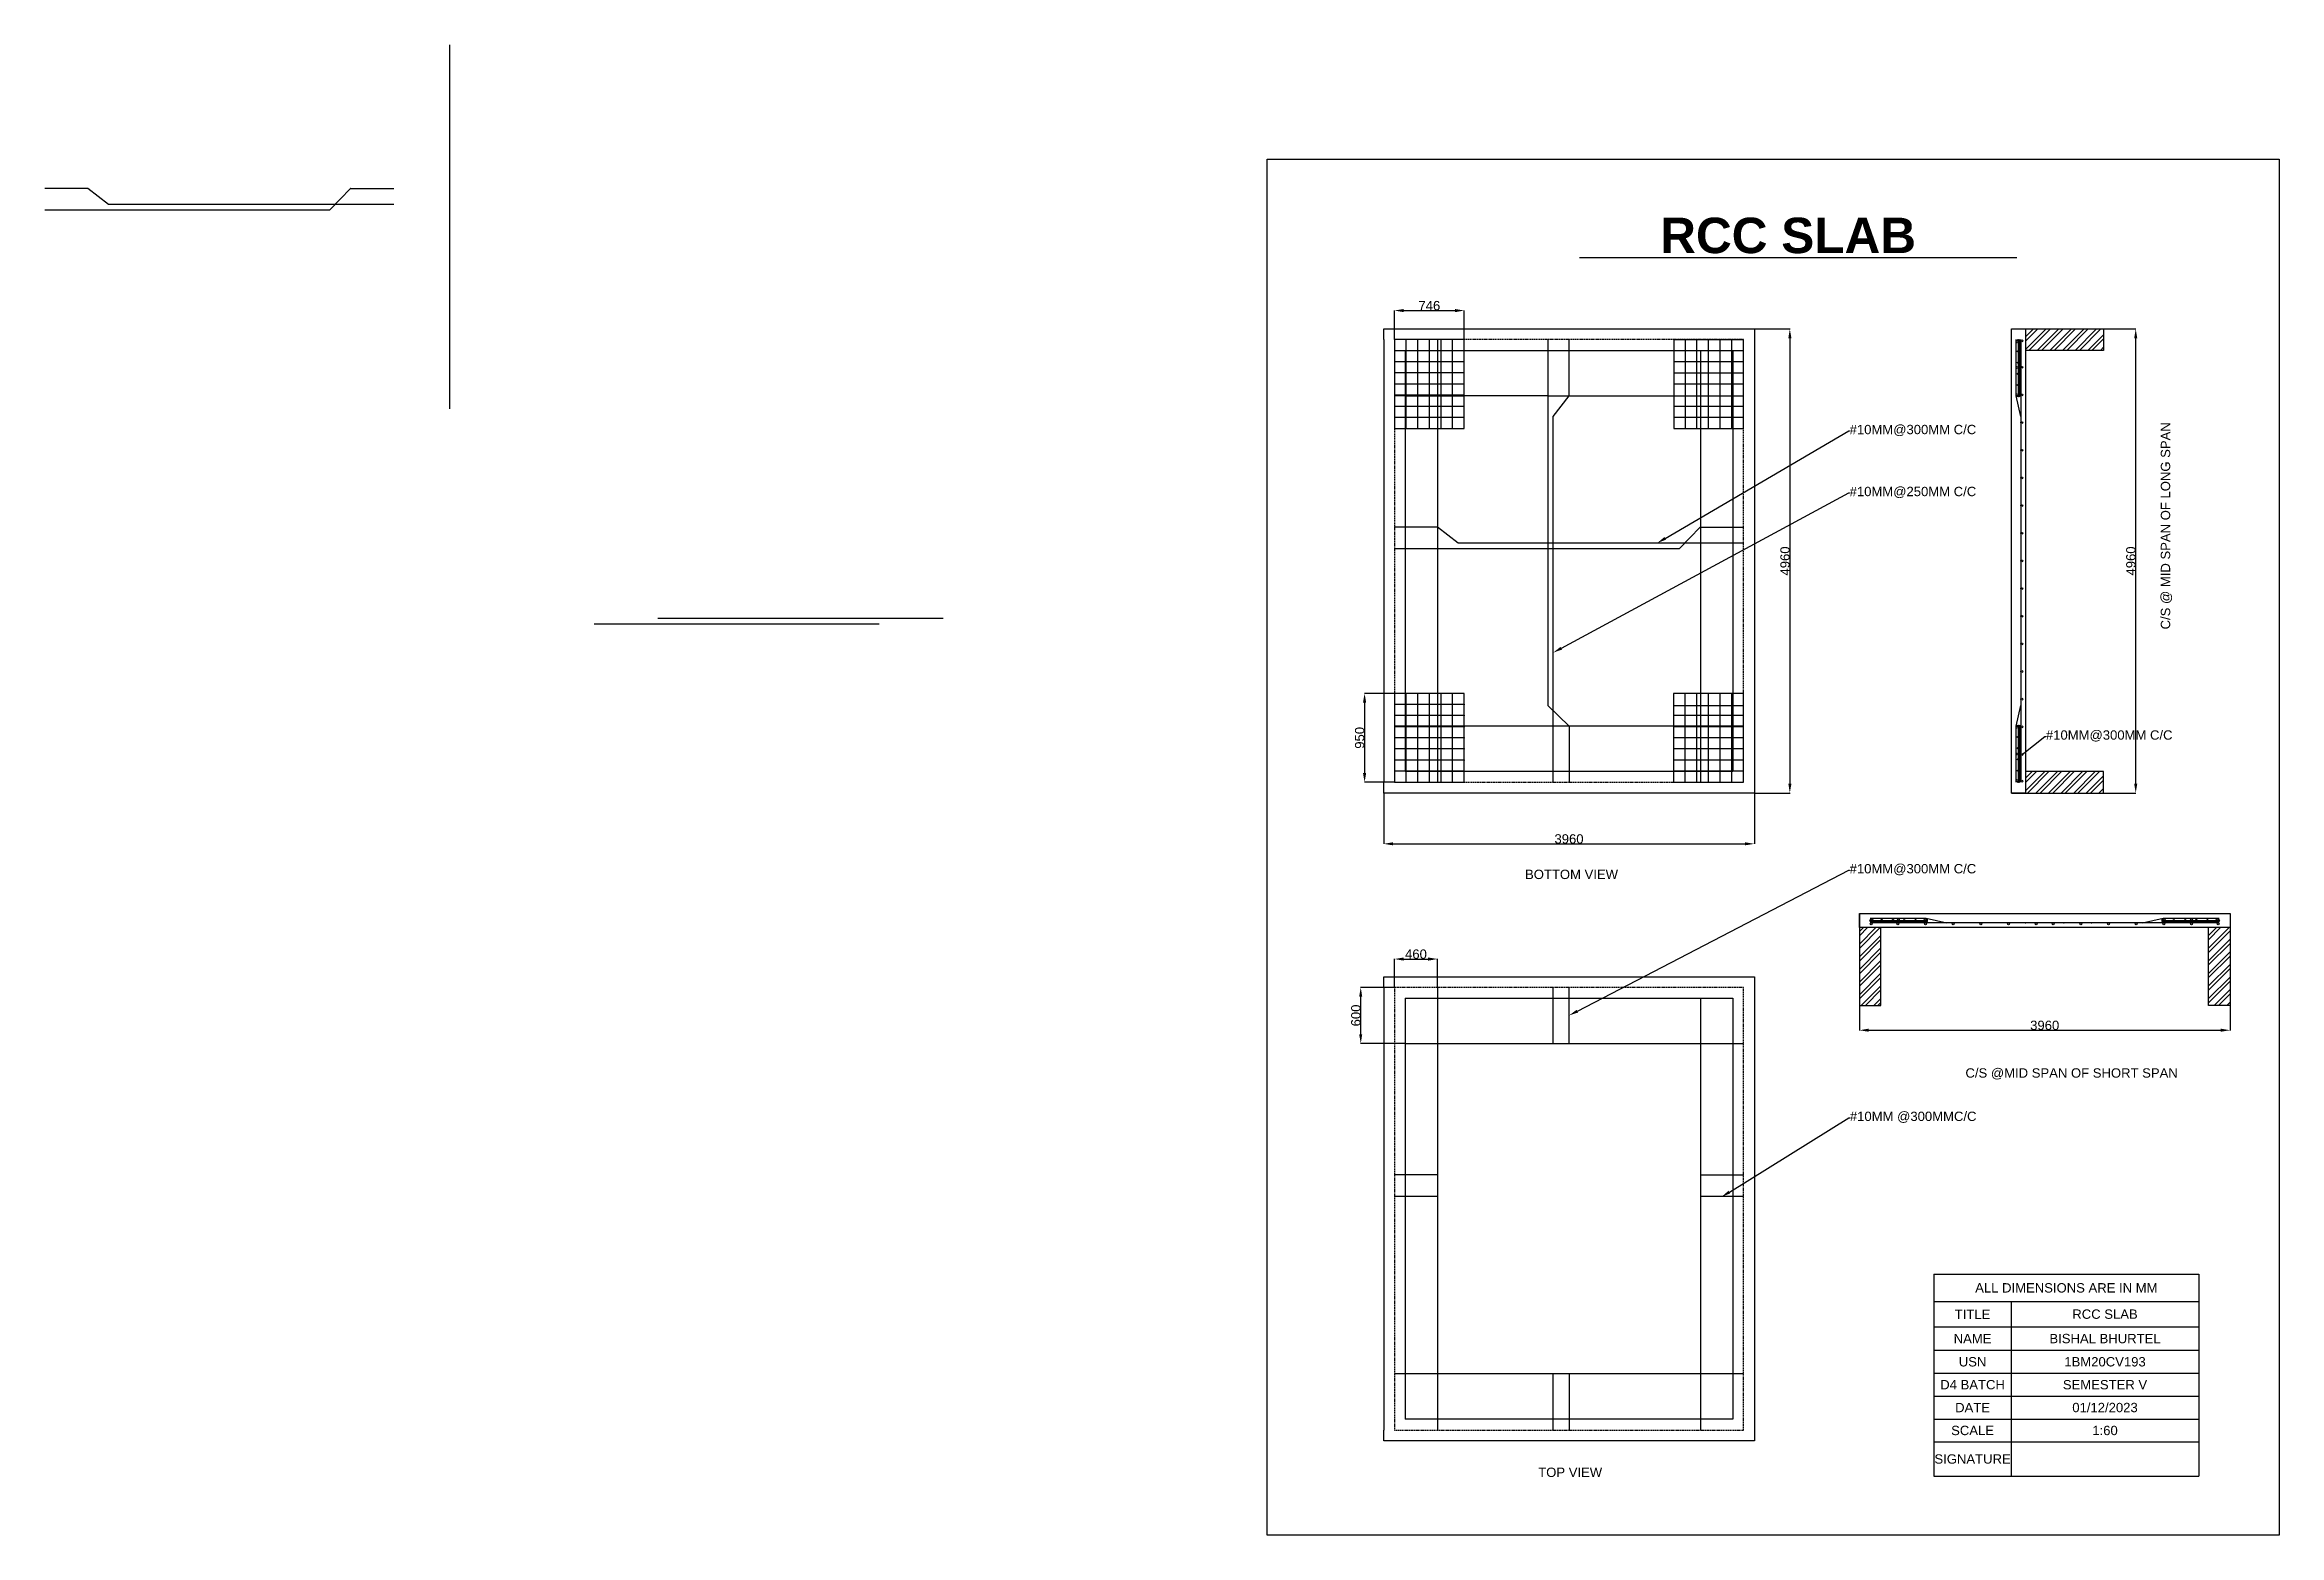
# Model space of a CAD drawing. Header units: millimetres. Extents: x -15359 to 171203, y -161916 to 32466.
# Drawn here: x 38342 to 62215, y -4681 to 11249 of the extents above; entities that cross this region are included whole.
import ezdxf
from ezdxf import colors
from ezdxf.entities.mleader import LeaderData, LeaderLine
from ezdxf.math import Vec2, Vec3

# ---------------------------------------------------------------- set-up
doc = ezdxf.new("R2010")
doc.units = ezdxf.units.MM
doc.header["$MEASUREMENT"] = 0
doc.linetypes.add('HIDDENX2', pattern=[19.05, 12.7, -6.35])
doc.layers.add('HATC', color=250, linetype='Continuous')
doc.styles.add('Annotative', font='Arial.ttf')
doc.styles.get("Standard").update_dxf_attribs({"font": 'Arial.ttf'})
doc.dimstyles.new('ISO-25', dxfattribs={"dimtxt": 2.5, "dimasz": 2.5, "dimexe": 1.25, "dimexo": 0.625, "dimtad": 1, "dimtxsty": 'Standard', "dimcen": 2.5, "dimadec": 0, "dimazin": 0, "dimtfac": 1, "dimtmove": 0, "dimatfit": 3, "dimfxl": 0, "dimarcsym": 0})
pattern_1 = [(45, (50512.37, 2366.05), (-67.3519, 67.3519), []), (45, (50557.27, 2366.05), (-67.3519, 67.3519), [])]

msp = doc.modelspace()

# ---------------------------------------------------------------- texts
at = {"attachment_point": 1}
for s, width, gutter_width, insert, char_height in [('{\\fArial|b1|i0|c0|p34;RCC SLAB}', 6691.4398823, 17.59696, (55601.07074, 9399.52075), 378.7597934), ('      BOTTOM VIEW', 2379.6816904, 12.5, (53924.35162, 2431.80956), 100), ('C/S @MID SPAN OF SHORT SPAN', 2273.9813992, 12.5, (58862.20272, 309.45526), 100), ('TOP VIEW', 2397.0388212, 12.5, (54297.98008, -3958.01901), 100)]:
    msp.add_mtext_dynamic_manual_height_columns(s, width=width, gutter_width=gutter_width, heights=[0], dxfattribs=dict(at, insert=insert, char_height=char_height))
at = {"insert": (60949.34283, 4999.419), "char_height": 100, "attachment_point": 1, "rotation": 90}
msp.add_mtext_dynamic_manual_height_columns('C/S @ MID SPAN OF LONG SPAN', width=2330.1953258, gutter_width=12.5, heights=[0], dxfattribs=at)

# ---------------------------------------------------------------- blocks, each defined once
blk = doc.blocks.new('*D183')
at = {"color": 0, "lineweight": -2}
for p, q in [((52647, 3251), (52647, 2707)), ((56607, 3251), (56607, 2707)), ((52747, 2708), (56507, 2708))]:
    blk.add_line(p, q, dxfattribs=at)
at = {"color": 0}
for points in [[(52747, 2725), (52747, 2692), (52647, 2708)], [(56507, 2725), (56507, 2692), (56607, 2708)]]:
    blk.add_solid(points, dxfattribs=at)
at = {"layer": 'Defpoints', "color": 0}
for p in [(52647, 3251), (56607, 3251), (56607, 2708)]:
    blk.add_point(p, dxfattribs=at)
at = {"color": 0, "insert": (54627, 2760), "char_height": 100, "attachment_point": 5}
blk.add_mtext('3960', dxfattribs=at)
blk = doc.blocks.new('*D184')
at = {"color": 0, "lineweight": -2}
for p, q in [((56608, 8211), (56988, 8211)), ((56986, 8111), (56986, 3351)), ((56608, 3251), (56988, 3251))]:
    blk.add_line(p, q, dxfattribs=at)
at = {"color": 0}
for points in [[(56970, 8111), (57003, 8111), (56986, 8211)], [(56970, 3351), (57003, 3351), (56986, 3251)]]:
    blk.add_solid(points, dxfattribs=at)
at = {"layer": 'Defpoints', "color": 0}
for p in [(56607, 8211), (56607, 3251), (56986, 3251)]:
    blk.add_point(p, dxfattribs=at)
at = {"color": 0, "insert": (56935, 5731), "char_height": 100, "attachment_point": 5, "rotation": 90}
blk.add_mtext('4960', dxfattribs=at)
blk = doc.blocks.new('*D185')
at = {"color": 0, "lineweight": -2}
for p, q in [((52762, 4316), (52442, 4316)), ((52443, 4216), (52443, 3466)), ((52762, 3366), (52442, 3366))]:
    blk.add_line(p, q, dxfattribs=at)
at = {"color": 0}
for points in [[(52426, 4216), (52460, 4216), (52443, 4316)], [(52426, 3466), (52460, 3466), (52443, 3366)]]:
    blk.add_solid(points, dxfattribs=at)
at = {"layer": 'Defpoints', "color": 0}
for p in [(52762, 4316), (52443, 3366), (52762, 3366)]:
    blk.add_point(p, dxfattribs=at)
at = {"color": 0, "insert": (52391, 3841), "char_height": 100, "attachment_point": 5, "rotation": 90}
blk.add_mtext('950', dxfattribs=at)
blk = doc.blocks.new('*D186')
at = {"color": 0, "lineweight": -2}
for p, q in [((52762, 8097), (52762, 8408)), ((52862, 8407), (53408, 8407)), ((53508, 8097), (53508, 8408))]:
    blk.add_line(p, q, dxfattribs=at)
at = {"color": 0}
for points in [[(52862, 8424), (52862, 8390), (52762, 8407)], [(53408, 8424), (53408, 8390), (53508, 8407)]]:
    blk.add_solid(points, dxfattribs=at)
at = {"layer": 'Defpoints', "color": 0}
for p in [(53508, 8407), (52762, 8096), (53508, 8096)]:
    blk.add_point(p, dxfattribs=at)
at = {"color": 0, "insert": (53135, 8459), "char_height": 100, "attachment_point": 5}
blk.add_mtext('746', dxfattribs=at)
blk = doc.blocks.new('*D187')
at = {"color": 0, "lineweight": -2}
for p, q in [((60337, 8211), (60682, 8211)), ((60681, 3351), (60681, 8111)), ((60337, 3251), (60682, 3251))]:
    blk.add_line(p, q, dxfattribs=at)
at = {"color": 0}
for points in [[(60665, 8111), (60698, 8111), (60681, 8211)], [(60665, 3351), (60698, 3351), (60681, 3251)]]:
    blk.add_solid(points, dxfattribs=at)
at = {"layer": 'Defpoints', "color": 0}
for p in [(60336, 8211), (60681, 8211), (60336, 3251)]:
    blk.add_point(p, dxfattribs=at)
at = {"color": 0, "insert": (60630, 5731), "char_height": 100, "attachment_point": 5, "rotation": 90}
blk.add_mtext('4960', dxfattribs=at)
blk = doc.blocks.new('*D188')
at = {"color": 0, "lineweight": -2}
for p, q in [((57729, 980), (57729, 715)), ((61689, 980), (61689, 715)), ((57829, 716), (61589, 716))]:
    blk.add_line(p, q, dxfattribs=at)
at = {"color": 0}
for points in [[(57829, 733), (57829, 700), (57729, 716)], [(61589, 733), (61589, 700), (61689, 716)]]:
    blk.add_solid(points, dxfattribs=at)
at = {"layer": 'Defpoints', "color": 0}
for p in [(57729, 980), (61689, 980), (61689, 716)]:
    blk.add_point(p, dxfattribs=at)
at = {"color": 0, "insert": (59709, 768), "char_height": 100, "attachment_point": 5}
blk.add_mtext('3960', dxfattribs=at)
blk = doc.blocks.new('*D189')
at = {"color": 0, "lineweight": -2}
for p, q in [((52762, 1174), (52762, 1478)), ((52862, 1477), (53122, 1477)), ((53222, 1174), (53222, 1478))]:
    blk.add_line(p, q, dxfattribs=at)
at = {"color": 0}
for points in [[(52862, 1494), (52862, 1460), (52762, 1477)], [(53122, 1494), (53122, 1460), (53222, 1477)]]:
    blk.add_solid(points, dxfattribs=at)
at = {"layer": 'Defpoints', "color": 0}
for p in [(53222, 1477), (52762, 1174), (53222, 1174)]:
    blk.add_point(p, dxfattribs=at)
at = {"color": 0, "insert": (52992, 1529), "char_height": 100, "attachment_point": 5}
blk.add_mtext('460', dxfattribs=at)
blk = doc.blocks.new('*D190')
at = {"color": 0, "lineweight": -2}
for p, q in [((52762, 1174), (52400, 1174)), ((52402, 674), (52402, 1074)), ((52762, 574), (52400, 574))]:
    blk.add_line(p, q, dxfattribs=at)
at = {"color": 0}
for points in [[(52385, 1074), (52418, 1074), (52402, 1174)], [(52385, 674), (52418, 674), (52402, 574)]]:
    blk.add_solid(points, dxfattribs=at)
at = {"layer": 'Defpoints', "color": 0}
for p in [(52402, 1174), (52762, 1174), (52762, 574)]:
    blk.add_point(p, dxfattribs=at)
at = {"color": 0, "insert": (52350, 874), "char_height": 100, "attachment_point": 5, "rotation": 90}
blk.add_mtext('600', dxfattribs=at)
blk = doc.blocks.new('*T125')
at = {"layer": 'HATC', "color": 0, "linetype": 'ByBlock', "lineweight": -2}
for p, q in [((0, 0), (2829, 0)), ((0, 0), (0, -2158)), ((2829, 0), (2829, -2158)), ((0, -291), (2829, -291)), ((826, -291), (826, -2158)), ((0, -563), (2829, -563)), ((0, -813), (2829, -813)), ((0, -1058), (2829, -1058)), ((0, -1303), (2829, -1303)), ((0, -1548), (2829, -1548)), ((0, -1792), (2829, -1792)), ((0, -2158), (2829, -2158))]:
    blk.add_line(p, q, dxfattribs=at)
at = {"layer": 'HATC', "color": 0, "char_height": 100, "attachment_point": 5}
for s, insert, width in [('{\\fArial|b0|i0|c0|p0;\\C256;ALL DIMENSIONS ARE IN MM}', (1415, -146), 2829.31), ('TITLE', (413, -427), 825.53), ('RCC SLAB', (1828, -427), 2003.67), ('NAME', (413, -688), 825.53), ('BISHAL BHURTEL', (1828, -688), 2003.67), ('1BM20CV193', (1828, -936), 2003.67), ('SEMESTER V', (1828, -1181), 2003.67), ('01/12/2023', (1828, -1425), 2003.67), ('1:60', (1828, -1670), 2003.67)]:
    blk.add_mtext(s, dxfattribs=dict(at, insert=insert, width=width))
at = {"layer": 'HATC', "color": 0, "char_height": 100, "width": 825.53, "attachment_point": 5, "style": 'Annotative'}
for s, insert in [('USN', (413, -936)), ('D4 BATCH', (413, -1181)), ('DATE', (413, -1425)), ('SCALE', (413, -1670)), ('SIGNATURE', (413, -1975))]:
    blk.add_mtext(s, dxfattribs=dict(at, insert=insert))

# ---------------------------------------------------------------- dimensions: what is measured, and where the dimension line sits
for base, p1, p2, picture, middle in [((53508.15089, 8406.8396), (52762.15089, 8096.09945), (53508.15089, 8096.09945), '*D186', (53135.15089, 8458.5219)), ((56607.15089, 2708.38089), (52647.15089, 3251.30291), (56607.15089, 3251.30291), '*D183', (54627.15089, 2760.09729)), ((53222.15089, 1477.08518), (52762.15089, 1173.61738), (53222.15089, 1173.61738), '*D189', (52992.15089, 1528.76748)), ((61688.84053, 716.24378), (57728.84053, 980.38555), (61688.84053, 980.38555), '*D188', (59708.84053, 767.96019))]:
    dim = msp.add_linear_dim(base=base, p1=p1, p2=p2, dimstyle='ISO-25', override={"dimtxt": 100, "dimasz": 100})
    dim.commit()
    dim.dimension.update_dxf_attribs({"geometry": picture, "text_midpoint": middle})
for base, p1, p2, picture, middle in [((56986.3689, 3251.30291), (56607.15089, 8211.30291), (56607.15089, 3251.30291), '*D184', (56934.6866, 5731.30291)), ((60681.1973, 8211.30291), (60336.30247, 3251.30291), (60336.30247, 8211.30291), '*D187', (60629.515, 5731.30291)), ((52443.13579, 3366.30291), (52762.15089, 4316.30291), (52762.15089, 3366.30291), '*D185', (52391.45349, 3841.30291)), ((52401.56108, 1173.61738), (52762.15089, 573.61738), (52762.15089, 1173.61738), '*D190', (52349.87879, 873.61738))]:
    dim = msp.add_linear_dim(base=base, p1=p1, p2=p2, angle=90, dimstyle='ISO-25', override={"dimtxt": 100, "dimasz": 100})
    dim.commit()
    dim.dimension.update_dxf_attribs({"geometry": picture, "text_midpoint": middle})

# ---------------------------------------------------------------- hatches: boundary and pattern name
h = msp.add_hatch()
h.set_pattern_fill('ANSI32', color=256, scale=10)
h.set_pattern_definition(pattern_1)
h.paths.add_polyline_path([(60336.30247, 8211.30291), (59504.03714, 8211.30291), (59504.03714, 8096.30291), (59504.03714, 7981.30291), (60336.30247, 7981.30291)])
h.paths.add_polyline_path([(60336.30247, 3481.30291), (59504.03714, 3481.30291), (59504.03714, 3251.30291), (60336.30247, 3251.30291)])
h = msp.add_hatch(color=256)
h.dxf.hatch_style = 1
h.paths.add_polyline_path([(59441.53714, 8091.80634, 0.9399436124), (59429.58306, 8091.06549, 0.9399436124), (59441.53714, 8090.32463), (59441.53714, 8090.75829)])
h = msp.add_hatch(color=256)
h.dxf.hatch_style = 1
h.paths.add_polyline_path([(57853.3649, 1902.14514, 1), (57873.3649, 1902.14514, 1)])
h.paths.add_polyline_path([(57853.61636, 1893.60496, 1), (57841.61636, 1893.60496, 0.3784034411), (57846.8755, 1887.65088), (57848.35721, 1887.65088, 0.3784034411)])
h.paths.add_polyline_path([(57853.47284, 1881.10496, 1), (57841.47284, 1881.10496, 0.3784034411), (57846.73199, 1875.15088), (57848.2137, 1875.15088, 0.3784034411)])
h.paths.add_polyline_path([(57864.43947, 1852.84315, 0.3577877398), (57856.391, 1862.65088), (57852.48794, 1862.65088, 0.3577877398), (57844.43947, 1852.84315, 1)])
h.paths.add_polyline_path([(57961.67679, 1893.60496, 0.3784034411), (57966.93593, 1887.65088), (57968.41764, 1887.65088, 0.3784034411), (57973.67679, 1893.60496, 1)])
h.paths.add_polyline_path([(57973.53327, 1881.10496, 1), (57961.53327, 1881.10496, 0.3784034411), (57966.79242, 1875.15088), (57968.27413, 1875.15088, 0.3784034411)])
h.paths.add_polyline_path([(58081.73722, 1893.60496, 0.3784034411), (58086.99636, 1887.65088), (58088.47807, 1887.65088, 0.3784034411), (58093.73722, 1893.60496, 1)])
h.paths.add_polyline_path([(58093.5937, 1881.10496, 1), (58081.5937, 1881.10496, 0.3784034411), (58086.85285, 1875.15088), (58088.33456, 1875.15088, 0.3784034411)])
h.paths.add_polyline_path([(58135.73464, 1902.65088, 1), (58155.73464, 1902.65088, 1)])
h.paths.add_polyline_path([(58129.45879, 1852.65088, 1), (58149.45879, 1852.65088, 1)])
h.paths.add_polyline_path([(58213.79765, 1893.60496, 1), (58201.79765, 1893.60496, 0.3784034411), (58207.0568, 1887.65088), (58208.53851, 1887.65088, 0.3784034411)])
h.paths.add_polyline_path([(58201.65413, 1881.10496, 0.3784034411), (58206.91328, 1875.15088), (58208.39499, 1875.15088, 0.3784034411), (58213.65413, 1881.10496, 1)])
h.paths.add_polyline_path([(58333.85808, 1893.60496, 1), (58321.85808, 1893.60496, 0.3784034411), (58327.11723, 1887.65088), (58328.59894, 1887.65088, 0.3784034411)])
h.paths.add_polyline_path([(58321.71457, 1881.10496, 0.3784034411), (58326.97371, 1875.15088), (58328.45542, 1875.15088, 0.3784034411), (58333.71457, 1881.10496, 1)])
h.paths.add_polyline_path([(58422.94846, 1902.47757, 1), (58442.94846, 1902.47757, 1)])
h.paths.add_polyline_path([(58453.48486, 1893.60496, 1), (58441.48486, 1893.60496, 0.3784034411), (58446.744, 1887.65088), (58447.17766, 1887.65088), (58448.22571, 1887.65088, 0.3784034411)])
h.paths.add_polyline_path([(58441.34134, 1881.10496, 0.3784034411), (58446.60049, 1875.15088), (58447.03414, 1875.15088), (58448.0822, 1875.15088, 0.3784034411), (58453.34134, 1881.10496, 1)])
h.paths.add_polyline_path([(58425.08722, 1852.65088, 1), (58445.08722, 1852.65088, 1)])
h.paths.add_polyline_path([(58720.71553, 1852.65088, 1), (58740.71553, 1852.65088, 1)])
h.paths.add_polyline_path([(59036.33889, 1852.65088, 1), (59016.33889, 1852.65088, 1)])
h.paths.add_polyline_path([(59331.96389, 1852.65088, 1), (59311.96389, 1852.65088, 1)])
h.paths.add_polyline_path([(59607.58889, 1852.65088, 1), (59627.58889, 1852.65088, 1)])
h.paths.add_polyline_path([(59810.08889, 1852.65088, 1), (59790.08889, 1852.65088, 1)])
h.paths.add_polyline_path([(60105.71389, 1852.65088, 1), (60085.71389, 1852.65088, 1)])
h.paths.add_polyline_path([(60381.33889, 1852.65088, 1), (60401.33889, 1852.65088, 1)])
h.paths.add_polyline_path([(60696.96389, 1852.65088, 1), (60676.96389, 1852.65088, 1)])
h.paths.add_polyline_path([(60972.58889, 1852.65088, 1), (60992.58889, 1852.65088, 1)])
h.paths.add_polyline_path([(61268.21389, 1852.65088, 1), (61288.21389, 1852.65088, 1)])
h.paths.add_polyline_path([(61571.19794, 1852.65088, 1), (61551.19794, 1852.65088, 1)])
h.paths.add_polyline_path([(61574.60311, 1881.10496, 1), (61562.60311, 1881.10496, 0.3784034411), (61567.86226, 1875.15088), (61568.29591, 1875.15088), (61569.34397, 1875.15088, 0.3784034411)])
h.paths.add_polyline_path([(61574.60311, 1893.60496, -1), (61562.60311, 1893.60496, -1)])
h.paths.add_polyline_path([(61541.19794, 1902.47757, 1), (61561.19794, 1902.47757, 1)])
h.paths.add_polyline_path([(61442.97634, 1893.60496, 0.3784034411), (61448.23548, 1887.65088), (61449.71719, 1887.65088, 0.3784034411), (61454.97634, 1893.60496, 1)])
h.paths.add_polyline_path([(61454.97634, 1881.10496, 1), (61442.97634, 1881.10496, 0.3784034411), (61448.23548, 1875.15088), (61449.71719, 1875.15088, 0.3784034411)])
h.paths.add_polyline_path([(61322.91591, 1893.60496, 0.3784034411), (61328.17505, 1887.65088), (61329.65676, 1887.65088, 0.3784034411), (61334.91591, 1893.60496, 1)])
h.paths.add_polyline_path([(61334.91591, 1881.10496, 1), (61322.91591, 1881.10496, 0.3784034411), (61328.17505, 1875.15088), (61329.65676, 1875.15088, 0.3784034411)])
h.paths.add_polyline_path([(61266.83205, 1902.47757, 1), (61286.83205, 1902.47757, 1)])
h.paths.add_polyline_path([(61214.85547, 1893.60496, 1), (61202.85547, 1893.60496, 0.3784034411), (61208.11462, 1887.65088), (61209.59633, 1887.65088, 0.3784034411)])
h.paths.add_polyline_path([(61202.85547, 1881.10496, 0.3784034411), (61208.11462, 1875.15088), (61209.59633, 1875.15088, 0.3784034411), (61214.85547, 1881.10496, 1)])
h.paths.add_polyline_path([(61082.79504, 1893.60496, 0.3784034411), (61088.05419, 1887.65088), (61089.5359, 1887.65088, 0.3784034411), (61094.79504, 1893.60496, 1)])
h.paths.add_polyline_path([(61082.79504, 1881.10496, 0.3784034411), (61088.05419, 1875.15088), (61089.5359, 1875.15088, 0.3784034411), (61094.79504, 1881.10496, 1)])
h.paths.add_polyline_path([(60994.9574, 1902.47757, 1), (60974.9574, 1902.47757, 1)])
h.paths.add_polyline_path([(60974.73461, 1893.60496, 1), (60962.73461, 1893.60496, 0.3784034411), (60967.99376, 1887.65088), (60969.47547, 1887.65088, 0.3784034411)])
h.paths.add_polyline_path([(60962.73461, 1881.10496, 0.3784034411), (60967.99376, 1875.15088), (60969.47547, 1875.15088, 0.3784034411), (60974.73461, 1881.10496, 1)])
h = msp.add_hatch()
h.set_pattern_fill('ANSI32', color=256, scale=10)
h.set_pattern_definition(pattern_1)
h.paths.add_polyline_path([(61688.84053, 1812.65088), (61573.84053, 1812.65088), (61458.84053, 1812.65088), (61458.84053, 980.38555), (61688.84053, 980.38555)])
h.paths.add_polyline_path([(57958.84053, 1812.65088), (57728.84053, 1812.65088), (57728.84053, 980.38555), (57958.84053, 980.38555)])

# ---------------------------------------------------------------- linework, layer by layer
at = {"ltscale": 10}
for p, q in [((42665.27064, 11248.50128), (42665.27064, 7358.50128)), ((54737.70704, 8974.64732), (59409.92477, 8974.64732)), ((56032.15089, -1058.42077), (56492.15089, -1058.42077))]:
    msp.add_line(p, q, dxfattribs=at)
for p, q in [((38802.15089, 9712.44947), (38342.15089, 9712.44947)), ((39022.15089, 9542.27204), (38802.15089, 9712.44947)), ((41388.08678, 9484.26476), (41607.98566, 9712.44947)), ((41607.98566, 9712.44947), (42072.15089, 9712.44947)), ((41612.15089, 9712.44947), (41607.98566, 9712.44947)), ((38342.15089, 9484.26476), (41388.08678, 9484.26476)), ((42072.15089, 9542.27204), (39022.15089, 9542.27204)), ((52647.15089, 8096.30291), (52647.15089, 8211.30291)), ((52647.15089, 8211.30291), (56492.15089, 8211.30291)), ((56492.15089, 8211.30291), (56607.15089, 8211.30291)), ((56607.15089, 8211.30291), (56607.15089, 3366.30291)), ((59354.03714, 8211.30291), (59504.03714, 8211.30291)), ((59354.03714, 3251.30291), (59354.03714, 8211.30291)), ((59504.03714, 8211.30291), (59504.03714, 8096.30291)), ((59504.03714, 8211.30291), (60336.30247, 8211.30291)), ((60336.30247, 8211.30291), (60336.30247, 7981.30291)), ((52647.15089, 8096.30291), (52647.15089, 3366.30291)), ((53508.15089, 8096.09945), (52762.15089, 8096.09945)), ((52762.15089, 8096.09945), (52762.15089, 7146.09945)), ((53508.15089, 7977.34945), (52762.15089, 7977.34945)), ((52877.15089, 7981.30291), (52877.15089, 3481.30291)), ((52877.15089, 7981.30291), (56377.15089, 7981.30291)), ((52886.48423, 7146.09945), (52886.48423, 8096.09945)), ((53010.81756, 7146.09945), (53010.81756, 8096.09945)), ((53135.15089, 7146.09945), (53135.15089, 8096.09945)), ((53222.15089, 8096.30291), (53222.15089, 3366.30291)), ((53259.48423, 7146.09945), (53259.48423, 8096.09945)), ((53383.81756, 7146.09945), (53383.81756, 8096.09945)), ((53508.15089, 7146.09945), (53508.15089, 8096.09945)), ((54398.96618, 8096.30291), (54398.96618, 4186.20179)), ((54398.96618, 8096.30291), (54398.96618, 4186.20179)), ((54627.15089, 7496.30291), (54627.15089, 8096.30291)), ((54627.15089, 7496.30291), (54627.15089, 8096.30291)), ((56491.49211, 8095.99197), (55745.49211, 8095.99197)), ((55745.49211, 8095.99197), (55745.49211, 7145.99197)), ((56491.49211, 7977.24197), (55745.49211, 7977.24197)), ((55869.82544, 7145.99197), (55869.82544, 8095.99197)), ((55994.15877, 7145.99197), (55994.15877, 8095.99197)), ((56032.15089, 7981.30291), (56032.15089, 3366.30291)), ((56118.49211, 7145.99197), (56118.49211, 8095.99197)), ((56242.82544, 7145.99197), (56242.82544, 8095.99197)), ((56367.15877, 7145.99197), (56367.15877, 8095.99197)), ((56377.15089, 7981.30291), (56377.15089, 3481.30291)), ((56491.49211, 7145.99197), (56491.49211, 8095.99197)), ((56491.49211, 8095.99197), (56492.15089, 8095.99197)), ((59404.03714, 7496.30291), (59404.03714, 8096.79899)), ((59429.03714, 8090.75829), (59429.03714, 8096.44854)), ((59429.03714, 8096.44854), (59429.03714, 8090.75829)), ((59429.03714, 7490.45613), (59429.03714, 8090.75829)), ((59429.03714, 7490.45613), (59429.03714, 8090.75829)), ((59441.53714, 8096.44854), (59441.53714, 8090.75829)), ((59441.53714, 7490.45613), (59441.53714, 8090.75829)), ((59454.03714, 8096.30291), (59454.03714, 3366.30291)), ((59504.03714, 8096.30291), (59504.03714, 3251.30291)), ((60336.30247, 7981.30291), (59504.03714, 7981.30291)), ((53508.15089, 7858.59945), (52762.15089, 7858.59945)), ((53508.15089, 7739.84945), (52762.15089, 7739.84945)), ((56491.49211, 7858.49197), (55745.49211, 7858.49197)), ((56491.49211, 7739.74197), (55745.49211, 7739.74197)), ((53508.15089, 7621.09945), (52762.15089, 7621.09945)), ((53508.15089, 7502.34945), (52762.15089, 7502.34945)), ((52877.15089, 7496.30291), (52762.15089, 7496.30291)), ((52877.15089, 7496.30291), (53508.15089, 7496.30291)), ((54398.96618, 7496.30291), (53508.15089, 7496.30291)), ((54398.96618, 7496.30291), (54627.15089, 7496.30291)), ((54456.97346, 7276.30291), (54627.15089, 7496.30291)), ((54456.97346, 7276.30291), (54627.15089, 7496.30291)), ((54627.15089, 7496.30291), (55745.49211, 7496.30291)), ((56491.49211, 7620.99197), (55745.49211, 7620.99197)), ((55745.49211, 7496.30291), (56492.15089, 7496.30291)), ((59454.03714, 7276.30291), (59404.03714, 7496.30291)), ((53508.15089, 7383.59945), (52762.15089, 7383.59945)), ((53508.15089, 7264.84945), (52762.15089, 7264.84945)), ((54456.97346, 7011.02453), (54456.97346, 7276.30291)), ((56491.49211, 7383.49197), (55745.49211, 7383.49197)), ((56491.49211, 7264.74197), (55745.49211, 7264.74197)), ((56491.49211, 7276.30291), (56492.15089, 7276.30291)), ((52762.15089, 7146.09945), (53508.15089, 7146.09945)), ((54456.97346, 3366.30291), (54456.97346, 7011.02453)), ((54456.97346, 3366.30291), (54456.97346, 7011.02453)), ((55745.49211, 7145.99197), (56491.49211, 7145.99197)), ((53222.15089, 6092.44947), (52762.15089, 6092.44947)), ((53442.15089, 5922.27204), (53222.15089, 6092.44947)), ((55808.08678, 5864.26476), (56027.98566, 6092.44947)), ((56027.98566, 6092.44947), (56492.15089, 6092.44947)), ((56032.15089, 6092.44947), (56027.98566, 6092.44947)), ((52762.15089, 5864.26476), (55808.08678, 5864.26476)), ((56492.15089, 5922.27204), (53442.15089, 5922.27204)), ((44212.15089, 5058.50128), (47258.08678, 5058.50128)), ((47942.15089, 5116.50856), (44892.15089, 5116.50856)), ((53508.15089, 4316.30291), (52762.15089, 4316.30291)), ((52762.15089, 4316.30291), (52762.15089, 3366.30291)), ((52886.48423, 3366.30291), (52886.48423, 4316.30291)), ((53010.81756, 3366.30291), (53010.81756, 4316.30291)), ((53135.15089, 3366.30291), (53135.15089, 4316.30291)), ((53259.48423, 3366.30291), (53259.48423, 4316.30291)), ((53383.81756, 3366.30291), (53383.81756, 4316.30291)), ((53508.15089, 3366.30291), (53508.15089, 4316.30291)), ((56490.2962, 4316.30291), (55744.2962, 4316.30291)), ((55744.2962, 4316.30291), (55744.2962, 3366.30291)), ((55868.62953, 3366.30291), (55868.62953, 4316.30291)), ((55992.96286, 3366.30291), (55992.96286, 4316.30291)), ((56117.2962, 3366.30291), (56117.2962, 4316.30291)), ((56241.62953, 3366.30291), (56241.62953, 4316.30291)), ((56365.96286, 3366.30291), (56365.96286, 4316.30291)), ((56490.2962, 3366.30291), (56490.2962, 4316.30291)), ((53508.15089, 4197.55291), (52762.15089, 4197.55291)), ((53508.15089, 4078.80291), (52762.15089, 4078.80291)), ((54398.96618, 4186.20179), (54627.15089, 3966.30291)), ((54398.96618, 4186.20179), (54627.15089, 3966.30291)), ((55744.2962, 4186.20179), (56492.15089, 4186.20179)), ((56490.2962, 4078.80291), (55744.2962, 4078.80291)), ((59404.03714, 3966.30291), (59454.03714, 4186.20179)), ((56492.15089, 3966.30291), (52762.15089, 3966.30291)), ((53508.15089, 3960.05291), (52762.15089, 3960.05291)), ((53508.15089, 3841.30291), (52762.15089, 3841.30291)), ((54627.15089, 3966.30291), (54627.15089, 3366.30291)), ((54627.15089, 3966.30291), (54627.15089, 3366.30291)), ((56490.2962, 3960.05291), (55744.2962, 3960.05291)), ((56490.2962, 3841.30291), (55744.2962, 3841.30291)), ((56490.2962, 3966.30291), (56492.15089, 3966.30291)), ((59404.03714, 3366.30291), (59404.03714, 3966.30291)), ((59429.03714, 3975.33029), (59429.03714, 3969.64003)), ((59429.03714, 3369.33788), (59429.03714, 3969.64003)), ((59429.03714, 3366.30291), (59429.03714, 3966.60506)), ((59441.53714, 3975.18677), (59441.53714, 3969.49652)), ((59441.53714, 3369.19436), (59441.53714, 3969.49652)), ((59441.53714, 3366.30291), (59441.53714, 3966.60506)), ((53508.15089, 3722.55291), (52762.15089, 3722.55291)), ((53508.15089, 3603.80291), (52762.15089, 3603.80291)), ((56490.2962, 3722.55291), (55744.2962, 3722.55291)), ((56490.2962, 3603.80291), (55744.2962, 3603.80291)), ((52647.15089, 3251.30291), (52647.15089, 3366.30291)), ((53508.15089, 3485.05291), (52762.15089, 3485.05291)), ((52762.15089, 3366.30291), (53508.15089, 3366.30291)), ((56377.15089, 3481.30291), (52877.15089, 3481.30291)), ((56490.2962, 3485.05291), (55744.2962, 3485.05291)), ((55744.2962, 3366.30291), (56490.2962, 3366.30291)), ((56490.2962, 3366.30291), (56492.15089, 3366.30291)), ((56607.15089, 3366.30291), (56607.15089, 3251.30291)), ((60336.30247, 3481.30291), (59504.03714, 3481.30291)), ((60336.30247, 3251.30291), (60336.30247, 3481.30291)), ((56607.15089, 3251.30291), (52647.15089, 3251.30291)), ((59504.03714, 3251.30291), (59354.03714, 3251.30291)), ((59354.03714, 3251.30291), (60336.30247, 3251.30291)), ((57728.84053, 1812.65088), (57728.84053, 1962.65088)), ((57728.84053, 1962.65088), (59708.84053, 1962.65088)), ((57728.84053, 1962.65088), (57728.84053, 980.38555)), ((57843.84053, 1912.65088), (58443.84053, 1912.65088)), ((58443.84053, 1912.65088), (58663.73941, 1862.65088)), ((59708.84053, 1962.65088), (61688.84053, 1962.65088)), ((60753.84053, 1862.65088), (60973.84053, 1912.65088)), ((60973.84053, 1912.65088), (61574.33662, 1912.65088)), ((61688.84053, 1962.65088), (61688.84053, 1812.65088)), ((59708.84053, 1812.65088), (57728.84053, 1812.65088)), ((57843.84053, 1887.65088), (58444.14269, 1887.65088)), ((57843.84053, 1875.15088), (58444.14269, 1875.15088)), ((59708.84053, 1862.65088), (57843.84053, 1862.65088)), ((57846.73199, 1875.15088), (58447.03414, 1875.15088)), ((57846.8755, 1887.65088), (58447.17766, 1887.65088)), ((57958.84053, 980.38555), (57958.84053, 1812.65088)), ((58452.7244, 1875.15088), (58447.03414, 1875.15088)), ((58452.86791, 1887.65088), (58447.17766, 1887.65088)), ((61573.84053, 1862.65088), (59708.84053, 1862.65088)), ((61573.84053, 1812.65088), (59708.84053, 1812.65088)), ((60967.99376, 1887.65088), (61568.29591, 1887.65088)), ((60967.99376, 1887.65088), (61568.29591, 1887.65088)), ((60967.99376, 1875.15088), (61568.29591, 1875.15088)), ((61458.84053, 980.38555), (61458.84053, 1812.65088)), ((61568.29591, 1887.65088), (61573.98617, 1887.65088)), ((61573.98617, 1887.65088), (61568.29591, 1887.65088)), ((61573.98617, 1875.15088), (61568.29591, 1875.15088)), ((61688.84053, 1812.65088), (61573.84053, 1812.65088)), ((61688.84053, 1812.65088), (61688.84053, 980.38555)), ((52647.15089, 1173.61738), (52647.15089, 1288.61738)), ((52647.15089, 1288.61738), (56492.15089, 1288.61738)), ((52647.15089, 1231.11738), (52647.15089, 1288.61738)), ((56492.15089, 1288.61738), (56607.15089, 1288.61738)), ((56607.15089, 1288.61738), (56607.15089, -3556.38262)), ((52647.15089, 1173.61738), (52647.15089, -3556.38262)), ((52877.15089, 1058.61738), (52877.15089, -3441.38262)), ((52877.15089, 1058.61738), (56377.15089, 1058.61738)), ((53222.15089, 1173.61738), (53222.15089, -3556.38262)), ((54456.97346, 1058.61738), (54456.97346, 1173.61738)), ((54456.97346, 573.61738), (54456.97346, 1058.61738)), ((54627.15089, 573.61738), (54627.15089, 1173.61738)), ((54627.15089, 573.61738), (54627.15089, 1173.61738)), ((56032.15089, 1058.61738), (56032.15089, -3556.38262)), ((56377.15089, 1058.61738), (56377.15089, -3441.38262)), ((57728.84053, 980.38555), (57958.84053, 980.38555)), ((61688.84053, 980.38555), (61458.84053, 980.38555)), ((52877.15089, 573.61738), (52762.15089, 573.61738)), ((52877.15089, 573.61738), (56492.15089, 573.61738)), ((53222.15089, -830.23606), (52762.15089, -830.23606)), ((56027.98566, -830.23606), (56492.15089, -830.23606)), ((56032.15089, -830.23606), (56027.98566, -830.23606)), ((52762.15089, -1058.42077), (53222.15089, -1058.42077)), ((56492.15089, -2956.38262), (52762.15089, -2956.38262)), ((54456.97346, -3556.38262), (54456.97346, -2956.38262)), ((54456.97346, -3556.38262), (54456.97346, -2956.38262)), ((54627.15089, -2956.38262), (54627.15089, -3556.38262)), ((54627.15089, -2956.38262), (54627.15089, -3556.38262)), ((52647.15089, -3671.38262), (52647.15089, -3556.38262)), ((56377.15089, -3441.38262), (52877.15089, -3441.38262)), ((56607.15089, -3556.38262), (56607.15089, -3671.38262)), ((56607.15089, -3671.38262), (52647.15089, -3671.38262))]:
    msp.add_line(p, q)
at = {"linetype": 'HIDDENX2'}
for p, q in [((56492.15089, 8096.30291), (52762.15089, 8096.30291)), ((52762.15089, 8096.30291), (52762.15089, 3366.30291)), ((56492.15089, 3366.30291), (56492.15089, 8096.30291)), ((52762.15089, 3366.30291), (56492.15089, 3366.30291)), ((56492.15089, 1173.61738), (52762.15089, 1173.61738)), ((52762.15089, 1173.61738), (52762.15089, -3556.38262)), ((56492.15089, -3556.38262), (56492.15089, 1173.61738)), ((52762.15089, -3556.38262), (56492.15089, -3556.38262))]:
    msp.add_line(p, q, dxfattribs=at)
msp.add_lwpolyline([(51403.75526, 10024.09616), (62215.27064, 10024.09616), (62215.27064, -4681.49872), (51403.75526, -4681.49872)], close=True)
for centre, radius in [((59414.21045, 8073.66031), 10), ((59423.0244, 8091.06549), 6), ((59423.08306, 8091.06549), 6), ((59423.08306, 7971.43871), 6), ((59435.58306, 8091.06549), 6), ((59435.58306, 7971.43871), 6), ((59464.03714, 8083.66031), 10), ((59414.21045, 7799.29442), 10), ((59423.08306, 7851.37828), 6), ((59423.08306, 7731.31785), 6), ((59435.58306, 7851.37828), 6), ((59435.58306, 7731.31785), 6), ((59464.03714, 7800.67627), 10), ((59414.21045, 7507.41977), 10), ((59423.08306, 7611.25742), 6), ((59423.08306, 7491.19699), 6), ((59435.58306, 7611.25742), 6), ((59435.58306, 7491.19699), 6), ((59464.03714, 7505.05127), 10), ((59464.03714, 7209.42627), 10), ((59464.03714, 6913.80127), 10), ((59464.03714, 6618.17627), 10), ((59464.03714, 6322.55127), 10), ((59464.03714, 6026.92627), 10), ((59464.03714, 5731.30127), 10), ((59464.03714, 5435.67627), 10), ((59464.03714, 5140.05127), 10), ((59464.03714, 4844.42627), 10), ((59464.03714, 4548.80127), 10), ((59464.03714, 4253.17791), 10), ((59414.21045, 3955.41083), 10), ((59423.08306, 3969.94723), 6), ((59423.08306, 3850.32046), 6), ((59435.58306, 3969.80371), 6), ((59435.58306, 3850.17694), 6), ((59464.03714, 3957.54959), 10), ((59414.03714, 3668.19701), 10), ((59423.08306, 3730.26002), 6), ((59423.08306, 3610.19959), 6), ((59435.58306, 3730.11651), 6), ((59435.58306, 3610.05608), 6), ((59464.03714, 3661.92116), 10), ((59414.54288, 3385.82728), 10), ((59423.08306, 3490.13916), 6), ((59423.08306, 3370.07873), 6), ((59435.58306, 3489.99565), 6), ((59435.58306, 3369.93521), 6), ((59463.84487, 3376.90184), 10), ((57863.3649, 1902.14514), 10), ((58145.73464, 1902.65088), 10), ((58432.94846, 1902.47757), 10), ((60984.9574, 1902.47757), 10), ((61276.83205, 1902.47757), 10), ((61551.19794, 1902.47757), 10), ((57847.47284, 1881.10496), 6), ((57847.61636, 1893.60496), 6), ((57854.43947, 1852.84315), 10), ((57967.53327, 1881.10496), 6), ((57967.67679, 1893.60496), 6), ((58087.5937, 1881.10496), 6), ((58087.73722, 1893.60496), 6), ((58139.45879, 1852.65088), 10), ((58207.65413, 1881.10496), 6), ((58207.79765, 1893.60496), 6), ((58327.71457, 1881.10496), 6), ((58327.85808, 1893.60496), 6), ((58435.08722, 1852.65088), 10), ((58447.34134, 1881.10496), 6), ((58447.48486, 1893.60496), 6), ((58730.71553, 1852.65088), 10), ((59026.33889, 1852.65088), 10), ((59321.96389, 1852.65088), 10), ((59617.58889, 1852.65088), 10), ((59800.08889, 1852.65088), 10), ((60095.71389, 1852.65088), 10), ((60391.33889, 1852.65088), 10), ((60686.96389, 1852.65088), 10), ((60968.73461, 1893.60496), 6), ((60968.73461, 1881.10496), 6), ((60982.58889, 1852.65088), 10), ((61088.79504, 1893.60496), 6), ((61088.79504, 1881.10496), 6), ((61208.85547, 1893.60496), 6), ((61208.85547, 1881.10496), 6), ((61278.21389, 1852.65088), 10), ((61328.91591, 1893.60496), 6), ((61328.91591, 1881.10496), 6), ((61448.97634, 1893.60496), 6), ((61448.97634, 1881.10496), 6), ((61561.19794, 1852.65088), 10), ((61568.60311, 1893.66363), 6), ((61568.60311, 1893.60496), 6), ((61568.60311, 1881.10496), 6)]:
    msp.add_circle(centre, radius)
for p in [(59441.53714, 7970.69786), (59441.53714, 7850.63742), (59441.53714, 7730.57699), (59454.03714, 7800.67791), (59441.53714, 7610.51656), (59454.03714, 7505.05291), (59454.03714, 7209.42791), (59454.03714, 6913.80291), (59454.03714, 6618.17791), (59454.03714, 6322.55291), (59454.03714, 6026.92791), (59454.03714, 5731.30291), (59454.03714, 5435.67791), (59454.03714, 5140.05291), (59454.03714, 4844.42791), (59454.03714, 4548.80291), (53508.15089, 4197.55291), (53508.15089, 4078.80291), (59454.03714, 4253.17791), (53508.15089, 3960.05291), (53508.15089, 3841.30291), (59454.03714, 3957.55291), (53508.15089, 3722.55291), (53508.15089, 3603.80291), (59454.03714, 3661.92791), (52886.48423, 3366.30291), (53010.81756, 3366.30291), (53135.15089, 3366.30291), (53259.48423, 3366.30291), (53383.81756, 3366.30291), (53508.15089, 3485.05291), (58139.46553, 1862.65088), (58435.09053, 1862.65088), (58730.71553, 1862.65088), (59026.34053, 1862.65088), (59321.96553, 1862.65088), (59504.46553, 1862.65088), (59617.59053, 1862.65088), (59800.09053, 1862.65088), (59913.21553, 1862.65088), (60095.71553, 1862.65088), (60208.84053, 1862.65088), (60391.34053, 1862.65088), (60686.96553, 1862.65088), (60982.59053, 1862.65088), (61088.05419, 1875.15088), (61208.11462, 1875.15088), (61278.21553, 1862.65088), (61328.17505, 1875.15088), (61448.23548, 1875.15088)]:
    msp.add_point(p)

# ---------------------------------------------------------------- block references
msp.add_blockref('*T125', (58525.27064, -1891.49872))

msp.set_redraw_order([(e.dxf.handle, doc.entitydb.next_handle()) for e in msp.query("TEXT MTEXT ATTDEF DIMENSION ARC_DIMENSION")])  # texts and dimensions are drawn at this point

# ---------------------------------------------------------------- leaders
ml = msp.add_multileader_mtext('Standard')
ml.set_content('#10MM@300MM C/C', color=256)
ml.set_leader_properties()
ml.build(insert=Vec2(0, 0))
ml.multileader.update_dxf_attribs({"arrow_head_size": 100})
ctx = ml.context
ctx.base_point, ctx.char_height, ctx.arrow_head_size, ctx.plane_origin = Vec3(57622.75421, 7121.09774), 100, 100, Vec3(55568.53957, 5922.27204)
notes = []
notes.append((ctx, [(0, (1, 1, 0), (57614.75421, 7121.09774), (1, 0), 8, [(0, [(55568.53957, 5922.27204)], 0, [])])]))
ctx.mtext.insert, ctx.mtext.flow_direction = Vec3(57624.75421, 7185.79761), 5
ml = msp.add_multileader_mtext('Standard')
ml.set_content('#10MM@250MM C/C', color=256)
ml.set_leader_properties()
ml.build(insert=Vec2(0, 0))
ml.multileader.update_dxf_attribs({"arrow_head_size": 100})
ctx = ml.context
ctx.base_point, ctx.char_height, ctx.arrow_head_size, ctx.plane_origin = Vec3(57622.75421, 6458.83367), 100, 100, Vec3(54456.97346, 4751.15358)
notes.append((ctx, [(0, (1, 1, 0), (57614.75421, 6458.83367), (1, 0), 8, [(0, [(54456.97346, 4751.15358)], 0, [])])]))
ctx.mtext.insert, ctx.mtext.flow_direction = Vec3(57624.75421, 6523.53353), 5
ml = msp.add_multileader_mtext('Standard')
ml.set_content('#10MM@300MM C/C', color=256)
ml.set_leader_properties()
ml.build(insert=Vec2(0, 0))
ctx = ml.context
ctx.base_point, ctx.char_height, ctx.plane_origin = Vec3(59719.81236, 3856.41572), 100, Vec3(59464.03714, 3661.92116)
notes.append((ctx, [(0, (1, 1, 0), (59711.81236, 3856.41572), (1, 0), 8, [(0, [(59464.03714, 3661.92116)], 0, [])])]))
ctx.mtext.insert, ctx.mtext.flow_direction = Vec3(59721.81236, 3921.11559), 5
ml = msp.add_multileader_mtext('Standard')
ml.set_content('#10MM@300MM C/C', color=256)
ml.set_leader_properties()
ml.build(insert=Vec2(0, 0))
ml.multileader.update_dxf_attribs({"arrow_head_size": 100})
ctx = ml.context
ctx.base_point, ctx.char_height, ctx.arrow_head_size, ctx.plane_origin = Vec3(57622.75421, 2427.67443), 100, 100, Vec3(54627.15089, 873.61738)
notes.append((ctx, [(0, (1, 1, 0), (57614.75421, 2427.67443), (1, 0), 8, [(0, [(54627.15089, 873.61738)], 0, [])])]))
ctx.mtext.insert, ctx.mtext.flow_direction = Vec3(57624.75421, 2492.37429), 5
ml = msp.add_multileader_mtext('Standard')
ml.set_content('#10MM @300MMC/C', color=256)
ml.set_leader_properties()
ml.build(insert=Vec2(0, 0))
ml.multileader.update_dxf_attribs({"arrow_head_size": 100})
ctx = ml.context
ctx.base_point, ctx.char_height, ctx.arrow_head_size, ctx.plane_origin = Vec3(57625.45521, -218.46119), 100, 100, Vec3(56254.85189, -1066.05232)
notes.append((ctx, [(0, (1, 1, 0), (57617.45521, -218.46119), (1, 0), 8, [(0, [(56254.85189, -1066.05232)], 0, [])])]))
ctx.mtext.insert, ctx.mtext.flow_direction = Vec3(57627.45521, -153.76133), 5
for ctx, leaders in notes:
    for number, flags, end, landing, length, lines in leaders:
        leader = LeaderData()
        leader.index, (leader.has_last_leader_line, leader.has_dogleg_vector, leader.attachment_direction) = number, flags
        leader.last_leader_point, leader.dogleg_vector, leader.dogleg_length = Vec3(end), Vec3(landing), length
        for number, points, colour, breaks in lines:
            line = LeaderLine()
            line.index, line.vertices, line.color, line.breaks = number, Vec3.list(points), colors.encode_raw_color(colour), breaks
            leader.lines.append(line)
        ctx.leaders.append(leader)

doc.saveas('drawing.dxf')
